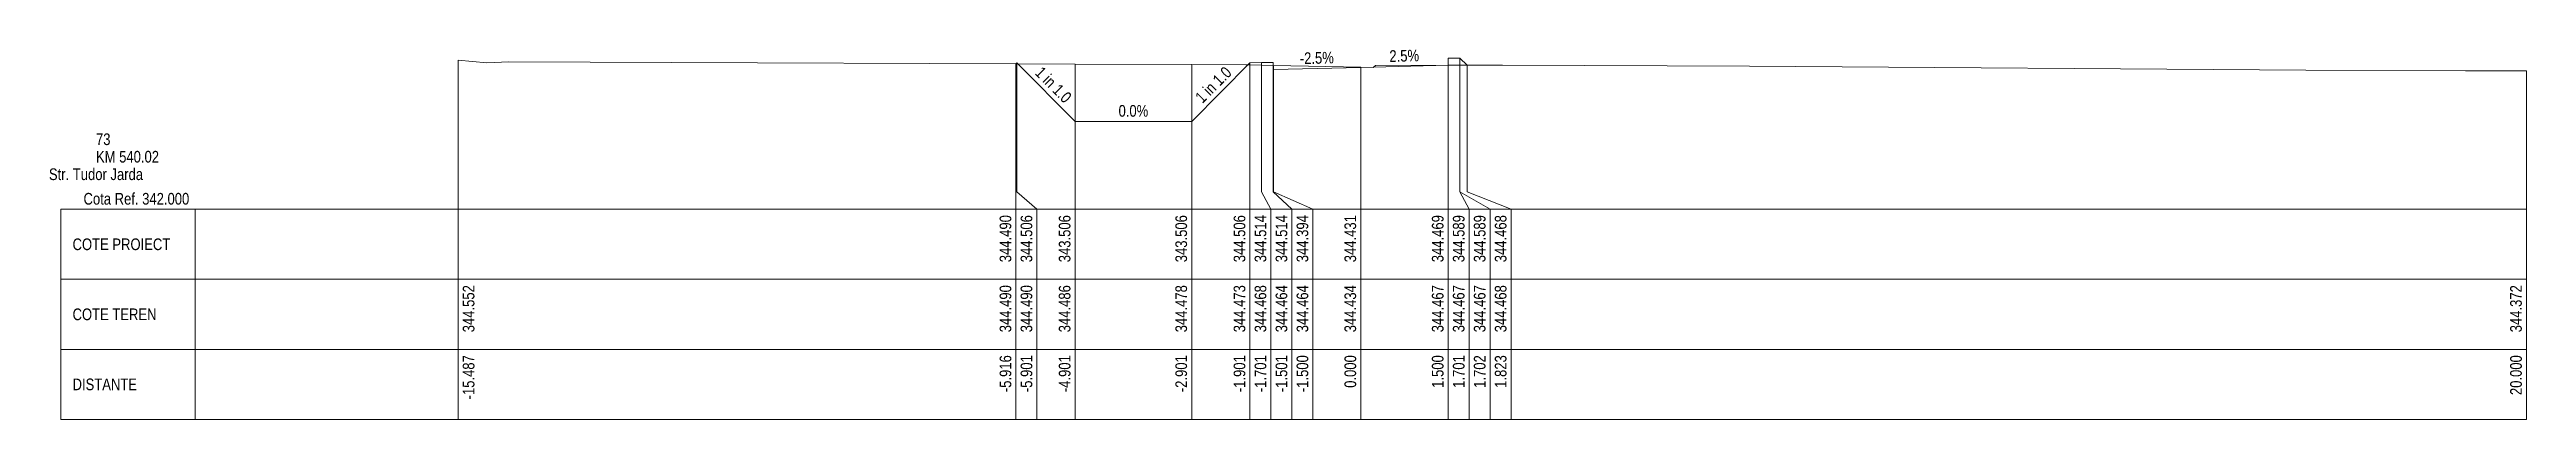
# Model space of a CAD drawing. Extents: x 1 to 634, y 0 to 594.
# Drawn here: x 43.5 to 86, y 97 to 103.34 of the extents above; entities that cross this region are included whole.
import ezdxf
from ezdxf.enums import TextEntityAlignment as Align

# ---------------------------------------------------------------- set-up
doc = ezdxf.new("R2010")
doc.units = 0
doc.header["$MEASUREMENT"] = 0
doc.layers.add('ARD-No Plot', color=1, linetype='Continuous', lineweight=0, plot=False)
for name, color, linetype, lineweight in [('DESIGN-TEXT', 7, 'Continuous', 0), ('EXISTING-TEXT', 7, 'Continuous', 0), ('LINES', 7, 'Continuous', 0), ('Text', 7, 'Continuous', 0), ('X-RL', 7, 'Continuous', 0), ('XPLOT-DESIGN', 5, 'Continuous', 0), ('XPLOT-EXISTING', 3, 'Continuous', 0), ('XPLOT-GRADE', 7, 'Continuous', 0), ('XPLOT-KM', 7, 'Continuous', 0), ('XPLOT-TITLE', 7, 'Continuous', 0)]:
    doc.layers.add(name, color=color, linetype=linetype, lineweight=lineweight)
doc.styles.add('$0$$0$Arial', font='arial.ttf', dxfattribs={"width": 0.8})

msp = doc.modelspace()

# ---------------------------------------------------------------- texts
at = {"layer": 'ARD-No Plot', "style": '$0$$0$Arial', "width": 0.8}
msp.add_text('Str. Tudor Jarda', height=0.2, dxfattribs=at).set_placement((44.3, 101.1), align=Align.CENTER)
at = {"layer": 'DESIGN-TEXT', "style": '$0$$0$Arial', "width": 0.8}
for s, p in [('344.490', (60.004, 100.5)), ('344.506', (60.364, 100.5)), ('343.506', (61.019, 100.5)), ('343.506', (63.019, 100.5)), ('344.506', (64.019, 100.5)), ('344.514', (64.379, 100.5)), ('344.514', (64.739, 100.5)), ('344.394', (65.099, 100.5)), ('344.431', (65.92, 100.5)), ('344.469', (67.42, 100.5)), ('344.589', (67.78, 100.5)), ('344.589', (68.14, 100.5)), ('344.468', (68.5, 100.5))]:
    msp.add_text(s, height=0.2, rotation=90, dxfattribs=at).set_placement(p, align=Align.RIGHT)
at = {"layer": 'EXISTING-TEXT', "style": '$0$$0$Arial', "width": 0.8}
for s, p in [('344.552', (50.793, 99.3)), ('344.490', (60.004, 99.3)), ('344.490', (60.364, 99.3)), ('344.486', (61.019, 99.3)), ('344.478', (63.019, 99.3)), ('344.473', (64.019, 99.3)), ('344.468', (64.379, 99.3)), ('344.464', (64.739, 99.3)), ('344.464', (65.099, 99.3)), ('344.434', (65.92, 99.3)), ('344.434', (65.92, 99.3)), ('344.467', (67.42, 99.3)), ('344.467', (67.78, 99.3)), ('344.467', (68.14, 99.3)), ('344.468', (68.5, 99.3)), ('344.372', (85.92, 99.3)), ('344.372', (85.92, 99.3))]:
    msp.add_text(s, height=0.2, rotation=90, dxfattribs=at).set_placement(p, align=Align.RIGHT)
at = {"layer": 'Text', "style": '$0$$0$Arial', "width": 0.8}
for s, p in [('-15.487', (50.793, 98.1)), ('-15.487', (50.793, 98.1)), ('-5.916', (60.004, 98.1)), ('-5.916', (60.004, 98.1)), ('-5.916', (60.004, 98.1)), ('-5.901', (60.364, 98.1)), ('-5.901', (60.364, 98.1)), ('-5.901', (60.364, 98.1)), ('-4.901', (61.019, 98.1)), ('-4.901', (61.019, 98.1)), ('-4.901', (61.019, 98.1)), ('-2.901', (63.019, 98.1)), ('-2.901', (63.019, 98.1)), ('-2.901', (63.019, 98.1)), ('-1.901', (64.019, 98.1)), ('-1.901', (64.019, 98.1)), ('-1.901', (64.019, 98.1)), ('-1.701', (64.379, 98.1)), ('-1.701', (64.379, 98.1)), ('-1.701', (64.379, 98.1)), ('-1.501', (64.739, 98.1)), ('-1.501', (64.739, 98.1)), ('-1.501', (64.739, 98.1)), ('-1.500', (65.099, 98.1)), ('-1.500', (65.099, 98.1)), ('-1.500', (65.099, 98.1)), ('0.000', (65.92, 98.1)), ('0.000', (65.92, 98.1)), ('0.000', (65.92, 98.1)), ('1.500', (67.42, 98.1)), ('1.500', (67.42, 98.1)), ('1.500', (67.42, 98.1)), ('1.701', (67.78, 98.1)), ('1.701', (67.78, 98.1)), ('1.701', (67.78, 98.1)), ('1.702', (68.14, 98.1)), ('1.702', (68.14, 98.1)), ('1.702', (68.14, 98.1)), ('1.823', (68.5, 98.1)), ('1.823', (68.5, 98.1)), ('1.823', (68.5, 98.1)), ('20.000', (85.92, 98.1)), ('20.000', (85.92, 98.1))]:
    msp.add_text(s, height=0.2, rotation=90, dxfattribs=at).set_placement(p, align=Align.RIGHT)
at = {"layer": 'X-RL', "style": '$0$$0$Arial', "width": 0.8}
msp.add_text('Cota Ref. 342.000', height=0.2, dxfattribs=at).set_placement((45.9, 100.68), align=Align.RIGHT)
at = {"layer": 'XPLOT-GRADE', "style": '$0$$0$Arial', "width": 0.8}
for s, rotation, p in [('-2.5%', 1.4321, (65.248, 103.093)), ('2.5%', 1.4321, (66.748, 103.13)), ('1 in 1.0', 315, (60.656, 102.662)), ('1 in 1.0', 45, (63.542, 102.662)), ('0.0%', 0, (62.099, 102.186))]:
    msp.add_text(s, height=0.2, rotation=rotation, dxfattribs=at).set_placement(p, align=Align.CENTER)
at = {"layer": 'XPLOT-KM', "style": '$0$$0$Arial', "width": 0.8}
for s, p in [('73', (44.3, 101.7)), ('KM 540.02', (44.3, 101.4))]:
    msp.add_text(s, height=0.2, dxfattribs=at).set_placement(p)
at = {"layer": 'XPLOT-TITLE', "style": '$0$$0$Arial', "width": 0.8}
for s, p in [('COTE PROIECT', (43.898, 99.9)), ('COTE TEREN', (43.898, 98.7)), ('DISTANTE', (43.898, 97.5))]:
    msp.add_text(s, height=0.2, dxfattribs=at).set_placement(p)

# ---------------------------------------------------------------- linework, layer by layer
at = {"layer": 'LINES'}
for p, q in [((50.513, 100.9), (50.513, 103.152)), ((50.513, 100.9), (50.513, 103.152)), ((60.084, 100.9), (60.084, 103.09)), ((60.084, 100.9), (60.084, 103.09)), ((60.084, 100.9), (60.084, 103.09)), ((60.099, 100.9), (60.099, 103.106)), ((60.099, 100.9), (60.099, 103.106)), ((60.099, 100.9), (60.099, 103.106)), ((61.099, 100.9), (61.099, 103.086)), ((61.099, 100.9), (61.099, 103.086)), ((61.099, 100.9), (61.099, 103.086)), ((63.099, 100.9), (63.099, 103.078)), ((63.099, 100.9), (63.099, 103.078)), ((63.099, 100.9), (63.099, 103.078)), ((64.099, 100.9), (64.099, 103.106)), ((64.099, 100.9), (64.099, 103.106)), ((64.099, 100.9), (64.099, 103.106)), ((64.299, 100.9), (64.299, 103.114)), ((64.299, 100.9), (64.299, 103.114)), ((64.299, 100.9), (64.299, 103.114)), ((64.499, 100.9), (64.499, 103.114)), ((64.499, 100.9), (64.499, 103.114)), ((64.499, 100.9), (64.499, 103.114)), ((64.5, 100.9), (64.5, 103.064)), ((64.5, 100.9), (64.5, 103.064)), ((64.5, 100.9), (64.5, 103.064)), ((66, 100.9), (66, 103.034)), ((66, 100.9), (66, 103.034)), ((66, 100.9), (66, 103.034)), ((67.5, 100.9), (67.5, 103.069)), ((67.5, 100.9), (67.5, 103.069)), ((67.5, 100.9), (67.5, 103.069)), ((67.701, 100.9), (67.701, 103.189)), ((67.701, 100.9), (67.701, 103.189)), ((67.701, 100.9), (67.701, 103.189)), ((67.702, 100.9), (67.702, 103.189)), ((67.702, 100.9), (67.702, 103.189)), ((67.702, 100.9), (67.702, 103.189)), ((67.823, 100.9), (67.823, 103.068)), ((67.823, 100.9), (67.823, 103.068)), ((67.823, 100.9), (67.823, 103.068)), ((86, 100.9), (86, 102.972)), ((86, 100.9), (86, 102.972)), ((50.513, 100.6), (50.513, 100.9)), ((50.513, 100.6), (50.513, 100.9)), ((60.084, 100.6), (60.084, 100.9)), ((60.084, 100.6), (60.084, 100.9)), ((60.084, 100.6), (60.084, 100.9)), ((60.444, 100.6), (60.099, 100.9)), ((60.444, 100.6), (60.099, 100.9)), ((60.444, 100.6), (60.099, 100.9)), ((61.099, 100.6), (61.099, 100.9)), ((61.099, 100.6), (61.099, 100.9)), ((61.099, 100.6), (61.099, 100.9)), ((63.099, 100.6), (63.099, 100.9)), ((63.099, 100.6), (63.099, 100.9)), ((63.099, 100.6), (63.099, 100.9)), ((64.099, 100.6), (64.099, 100.9)), ((64.099, 100.6), (64.099, 100.9)), ((64.099, 100.6), (64.099, 100.9)), ((64.459, 100.6), (64.299, 100.9)), ((64.459, 100.6), (64.299, 100.9)), ((64.459, 100.6), (64.299, 100.9)), ((64.819, 100.6), (64.499, 100.9)), ((64.819, 100.6), (64.499, 100.9)), ((64.819, 100.6), (64.499, 100.9)), ((65.179, 100.6), (64.5, 100.9)), ((65.179, 100.6), (64.5, 100.9)), ((65.179, 100.6), (64.5, 100.9)), ((66, 100.6), (66, 100.9)), ((66, 100.6), (66, 100.9)), ((66, 100.6), (66, 100.9)), ((67.5, 100.6), (67.5, 100.9)), ((67.5, 100.6), (67.5, 100.9)), ((67.5, 100.6), (67.5, 100.9)), ((67.86, 100.6), (67.701, 100.9)), ((67.86, 100.6), (67.701, 100.9)), ((67.86, 100.6), (67.701, 100.9)), ((68.22, 100.6), (67.702, 100.9)), ((68.22, 100.6), (67.702, 100.9)), ((68.22, 100.6), (67.702, 100.9)), ((68.58, 100.6), (67.823, 100.9)), ((68.58, 100.6), (67.823, 100.9)), ((68.58, 100.6), (67.823, 100.9)), ((86, 100.6), (86, 100.9)), ((86, 100.6), (86, 100.9)), ((43.698, 99.4), (43.698, 100.6)), ((43.698, 100.6), (46, 100.6)), ((46, 97), (46, 100.6)), ((46, 100.6), (86, 100.6)), ((50.513, 97), (50.513, 100.6)), ((50.513, 97), (50.513, 100.6)), ((60.084, 97), (60.084, 100.6)), ((60.084, 97), (60.084, 100.6)), ((60.084, 97), (60.084, 100.6)), ((60.444, 97), (60.444, 100.6)), ((60.444, 97), (60.444, 100.6)), ((60.444, 97), (60.444, 100.6)), ((61.099, 97), (61.099, 100.6)), ((61.099, 97), (61.099, 100.6)), ((61.099, 97), (61.099, 100.6)), ((63.099, 97), (63.099, 100.6)), ((63.099, 97), (63.099, 100.6)), ((63.099, 97), (63.099, 100.6)), ((64.099, 97), (64.099, 100.6)), ((64.099, 97), (64.099, 100.6)), ((64.099, 97), (64.099, 100.6)), ((64.459, 97), (64.459, 100.6)), ((64.459, 97), (64.459, 100.6)), ((64.459, 97), (64.459, 100.6)), ((64.819, 97), (64.819, 100.6)), ((64.819, 97), (64.819, 100.6)), ((64.819, 97), (64.819, 100.6)), ((65.179, 97), (65.179, 100.6)), ((65.179, 97), (65.179, 100.6)), ((65.179, 97), (65.179, 100.6)), ((66, 97), (66, 100.6)), ((66, 97), (66, 100.6)), ((66, 97), (66, 100.6)), ((67.5, 97), (67.5, 100.6)), ((67.5, 97), (67.5, 100.6)), ((67.5, 97), (67.5, 100.6)), ((67.86, 97), (67.86, 100.6)), ((67.86, 97), (67.86, 100.6)), ((67.86, 97), (67.86, 100.6)), ((68.22, 97), (68.22, 100.6)), ((68.22, 97), (68.22, 100.6)), ((68.22, 97), (68.22, 100.6)), ((68.58, 97), (68.58, 100.6)), ((68.58, 97), (68.58, 100.6)), ((68.58, 97), (68.58, 100.6)), ((86, 97), (86, 100.6)), ((86, 97), (86, 100.6)), ((86, 97), (86, 100.6)), ((43.698, 98.2), (43.698, 99.4)), ((43.698, 99.4), (46, 99.4)), ((46, 99.4), (43.698, 99.4)), ((46, 99.4), (86, 99.4)), ((43.698, 97), (43.698, 98.2)), ((43.698, 98.2), (46, 98.2)), ((46, 98.2), (43.698, 98.2)), ((46, 98.2), (86, 98.2)), ((46, 97), (43.698, 97)), ((46, 97), (86, 97))]:
    msp.add_line(p, q, dxfattribs=at)
at = {"layer": 'XPLOT-DESIGN'}
for p, q in [((60.084, 103.09), (60.099, 103.106)), ((60.099, 103.106), (61.099, 102.106)), ((63.099, 102.106), (64.099, 103.106)), ((64.099, 103.106), (64.299, 103.114)), ((64.299, 103.114), (64.499, 103.114)), ((64.499, 103.114), (64.5, 102.994)), ((64.5, 102.994), (66, 103.031)), ((66, 103.031), (67.5, 103.069)), ((67.5, 103.069), (67.501, 103.189)), ((67.501, 103.189), (67.701, 103.189)), ((67.701, 103.189), (67.702, 103.189)), ((67.702, 103.189), (67.823, 103.068)), ((61.099, 102.106), (63.099, 102.106))]:
    msp.add_line(p, q, dxfattribs=at)
at = {"layer": 'XPLOT-EXISTING'}
for p, q in [((50.513, 103.152), (51.007, 103.106)), ((51.007, 103.106), (51.381, 103.124)), ((51.381, 103.124), (54.173, 103.115)), ((54.173, 103.115), (60.084, 103.09)), ((60.084, 103.09), (60.099, 103.09)), ((60.099, 103.09), (61.099, 103.086)), ((61.099, 103.086), (63.099, 103.078)), ((63.099, 103.078), (64.03, 103.074)), ((64.03, 103.074), (64.099, 103.073)), ((64.099, 103.073), (64.299, 103.068)), ((64.299, 103.068), (64.499, 103.064)), ((64.499, 103.064), (64.5, 103.064)), ((64.5, 103.064), (66, 103.034)), ((66, 103.034), (66, 103.034)), ((66, 103.034), (66.21, 103.029)), ((66.21, 103.029), (66.253, 103.062)), ((66.253, 103.062), (67.5, 103.067)), ((67.5, 103.067), (67.701, 103.067)), ((67.701, 103.067), (67.702, 103.067)), ((67.702, 103.067), (67.823, 103.068)), ((67.823, 103.068), (68.431, 103.07)), ((68.431, 103.07), (72.669, 103.049)), ((72.669, 103.049), (82.215, 102.986)), ((82.215, 102.986), (84.952, 102.974)), ((84.952, 102.974), (86, 102.972)), ((86, 102.972), (86, 102.972))]:
    msp.add_line(p, q, dxfattribs=at)

msp.set_redraw_order([(e.dxf.handle, doc.entitydb.next_handle()) for e in msp.query("TEXT MTEXT ATTDEF DIMENSION ARC_DIMENSION")])  # texts and dimensions are drawn at this point

doc.saveas('drawing.dxf')
